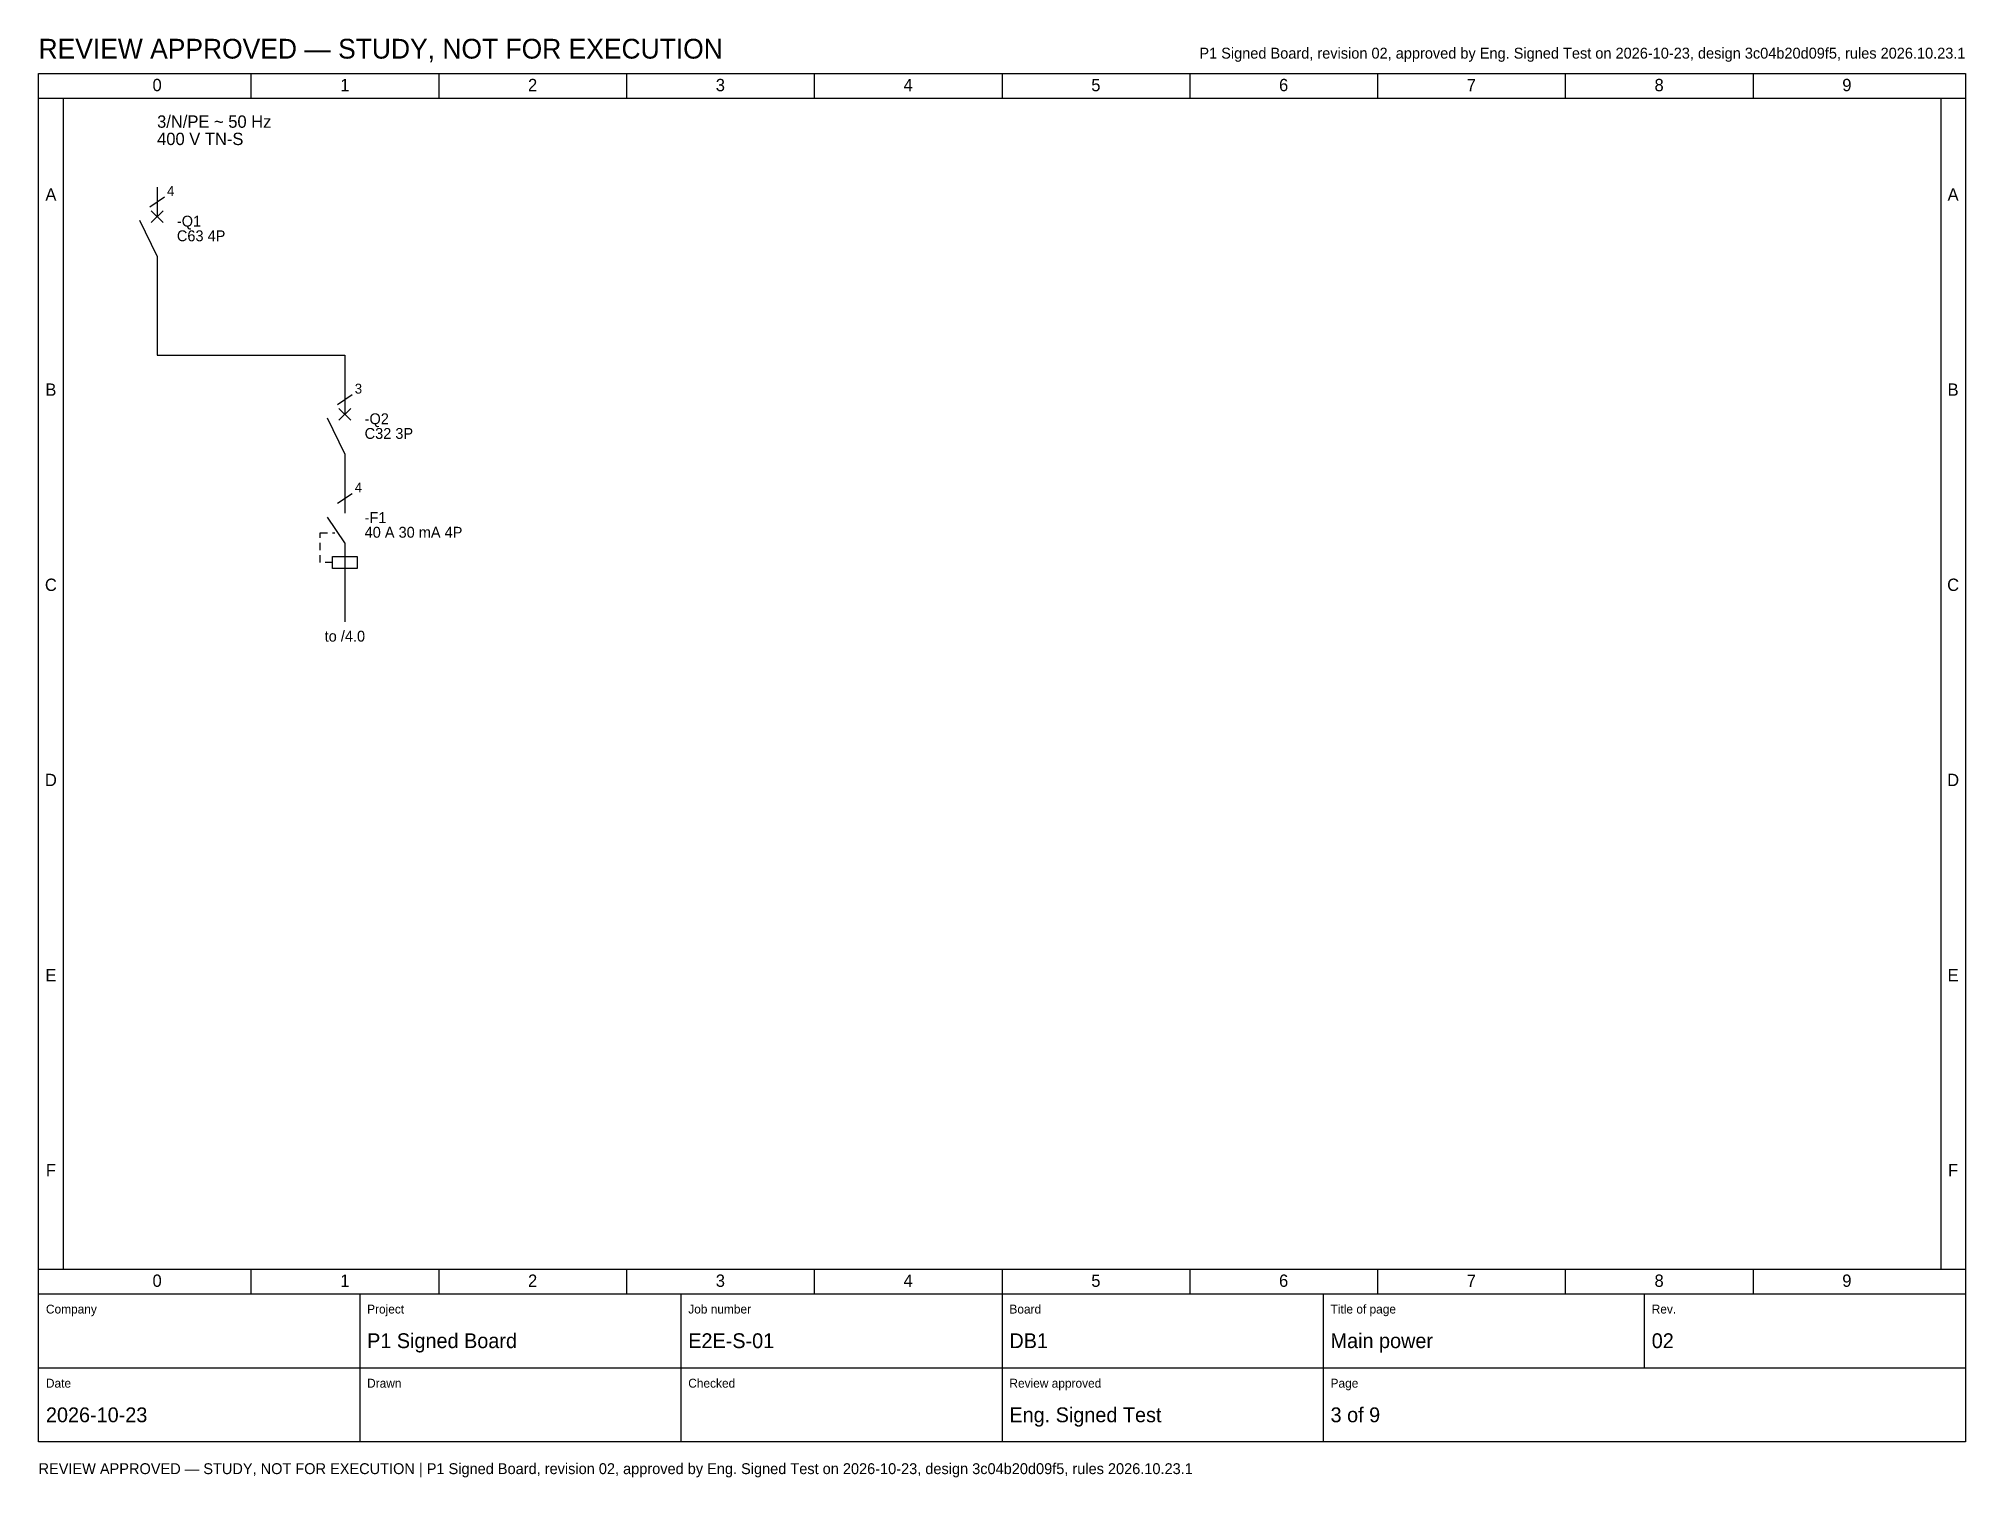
# Model space of a CAD drawing. Header units: millimetres. Extents: x 20 to 4370, y 3 to 294.
# Drawn here: x 900 to 1290, y 2.8 to 294.1 of the extents above; entities that cross this region are included whole.
import ezdxf
from ezdxf.enums import TextEntityAlignment as Align

# ---------------------------------------------------------------- set-up
doc = ezdxf.new("R2010")
doc.units = ezdxf.units.MM
doc.linetypes.add('DASHED', pattern=[2.5, 1.5, -1])
for name, color, linetype in [('DASHED', 8, 'DASHED'), ('FRAME', 7, 'CONTINUOUS'), ('SYMBOLS', 7, 'CONTINUOUS'), ('TEXT', 7, 'CONTINUOUS')]:
    doc.layers.add(name, color=color, linetype=linetype)

msp = doc.modelspace()

# ---------------------------------------------------------------- texts
at = {"layer": 'TEXT'}
for s, height, p in [('REVIEW APPROVED — STUDY, NOT FOR EXECUTION', 4, (900, 290)), ('3/N/PE ~ 50 Hz', 2.5, (924, 276)), ('400 V TN-S', 2.5, (924, 272.5)), ('4', 2, (926, 262.2)), ('-Q1', 2.2, (928, 256)), ('C63 4P', 2.2, (928, 253.03)), ('3', 2, (964, 222.2)), ('-Q2', 2.2, (966, 216)), ('C32 3P', 2.2, (966, 213.03)), ('4', 2, (964, 202.2)), ('40 A 30 mA 4P', 2.2, (966, 193.03)), ('-F1', 2.2, (966, 196)), ('Company', 1.8, (901.5, 36)), ('Project', 1.8, (966.5, 36)), ('Job number', 1.8, (1031.5, 36)), ('Board', 1.8, (1096.5, 36)), ('Title of page', 1.8, (1161.5, 36)), ('Rev.', 1.8, (1226.5, 36)), ('P1 Signed Board', 3, (966.5, 29)), ('E2E-S-01', 3, (1031.5, 29)), ('DB1', 3, (1096.5, 29)), ('Main power', 3, (1161.5, 29)), ('02', 3, (1226.5, 29)), ('Date', 1.8, (901.5, 21)), ('Drawn', 1.8, (966.5, 21)), ('Checked', 1.8, (1031.5, 21)), ('Review approved', 1.8, (1096.5, 21)), ('Page', 1.8, (1161.5, 21)), ('2026-10-23', 3, (901.5, 14)), ('Eng. Signed Test', 3, (1096.5, 14)), ('3 of 9', 3, (1161.5, 14)), ('REVIEW APPROVED — STUDY, NOT FOR EXECUTION | P1 Signed Board, revision 02, approved by Eng. Signed Test on 2026-10-23, design 3c04b20d09f5, rules 2026.10.23.1', 2.2, (900, 3.5))]:
    msp.add_text(s, height=height, dxfattribs=at).set_placement(p)
msp.add_text('P1 Signed Board, revision 02, approved by Eng. Signed Test on 2026-10-23, design 3c04b20d09f5, rules 2026.10.23.1', height=2.2, dxfattribs=at).set_placement((1290, 290), align=Align.RIGHT)
for s, height, p in [('0', 2.5, (924, 283.4)), ('1', 2.5, (962, 283.4)), ('2', 2.5, (1000, 283.4)), ('3', 2.5, (1038, 283.4)), ('4', 2.5, (1076, 283.4)), ('5', 2.5, (1114, 283.4)), ('6', 2.5, (1152, 283.4)), ('7', 2.5, (1190, 283.4)), ('8', 2.5, (1228, 283.4)), ('9', 2.5, (1266, 283.4)), ('A', 2.5, (902.5, 261.25)), ('A', 2.5, (1287.5, 261.25)), ('B', 2.5, (902.5, 221.75)), ('B', 2.5, (1287.5, 221.75)), ('C', 2.5, (902.5, 182.25)), ('C', 2.5, (1287.5, 182.25)), ('to /4.0', 2.2, (962, 172)), ('D', 2.5, (902.5, 142.75)), ('D', 2.5, (1287.5, 142.75)), ('E', 2.5, (902.5, 103.25)), ('E', 2.5, (1287.5, 103.25)), ('F', 2.5, (902.5, 63.75)), ('F', 2.5, (1287.5, 63.75)), ('0', 2.5, (924, 41.4)), ('1', 2.5, (962, 41.4)), ('2', 2.5, (1000, 41.4)), ('3', 2.5, (1038, 41.4)), ('4', 2.5, (1076, 41.4)), ('5', 2.5, (1114, 41.4)), ('6', 2.5, (1152, 41.4)), ('7', 2.5, (1190, 41.4)), ('8', 2.5, (1228, 41.4)), ('9', 2.5, (1266, 41.4))]:
    msp.add_text(s, height=height, dxfattribs=at).set_placement(p, align=Align.CENTER)

# ---------------------------------------------------------------- linework, layer by layer
at = {"layer": 'DASHED'}
for p, q in [((957, 188), (957, 194)), ((957, 194), (960, 194)), ((959.5, 188), (957, 188))]:
    msp.add_line(p, q, dxfattribs=at)
at = {"layer": 'FRAME'}
for points in [[(900, 287), (1290, 287), (1290, 10), (900, 10)], [(959.5, 189.2), (964.5, 189.2), (964.5, 186.8), (959.5, 186.8)]]:
    msp.add_lwpolyline(points, close=True, dxfattribs=at)
at = {"layer": 'SYMBOLS'}
for p, q in [((943, 287), (943, 282)), ((981, 287), (981, 282)), ((1019, 287), (1019, 282)), ((1057, 287), (1057, 282)), ((1095, 287), (1095, 282)), ((1133, 287), (1133, 282)), ((1171, 287), (1171, 282)), ((1209, 287), (1209, 282)), ((1247, 287), (1247, 282)), ((900, 282), (1290, 282)), ((905, 282), (905, 45)), ((1285, 282), (1285, 45)), ((922.5, 260), (925.5, 262)), ((924, 264), (924, 258)), ((922.8, 259.2), (925.2, 256.8)), ((922.8, 256.8), (925.2, 259.2)), ((924, 250), (920.5, 257.2)), ((924, 250), (924, 244)), ((924, 244), (924, 230)), ((924, 230), (962, 230)), ((962, 230), (962, 224)), ((962, 224), (962, 218)), ((960.5, 220), (963.5, 222)), ((960.8, 219.2), (963.2, 216.8)), ((960.8, 216.8), (963.2, 219.2)), ((962, 210), (958.5, 217.2)), ((962, 210), (962, 204)), ((962, 204), (962, 198)), ((960.5, 200), (963.5, 202)), ((962, 192), (958.5, 197.2)), ((962, 192), (962, 184)), ((962, 184), (962, 176)), ((900, 45), (1290, 45)), ((943, 45), (943, 40)), ((981, 45), (981, 40)), ((1019, 45), (1019, 40)), ((1057, 45), (1057, 40)), ((1095, 45), (1095, 40)), ((1133, 45), (1133, 40)), ((1171, 45), (1171, 40)), ((1209, 45), (1209, 40)), ((1247, 45), (1247, 40)), ((900, 40), (1290, 40)), ((965, 40), (965, 25)), ((1030, 40), (1030, 25)), ((1095, 40), (1095, 25)), ((1160, 40), (1160, 25)), ((1225, 40), (1225, 25)), ((900, 25), (1290, 25)), ((965, 25), (965, 10)), ((1030, 25), (1030, 10)), ((1095, 25), (1095, 10)), ((1160, 25), (1160, 10))]:
    msp.add_line(p, q, dxfattribs=at)

msp.set_redraw_order([(e.dxf.handle, doc.entitydb.next_handle()) for e in msp.query("TEXT MTEXT ATTDEF DIMENSION ARC_DIMENSION")])  # texts and dimensions are drawn at this point

doc.saveas('drawing.dxf')
